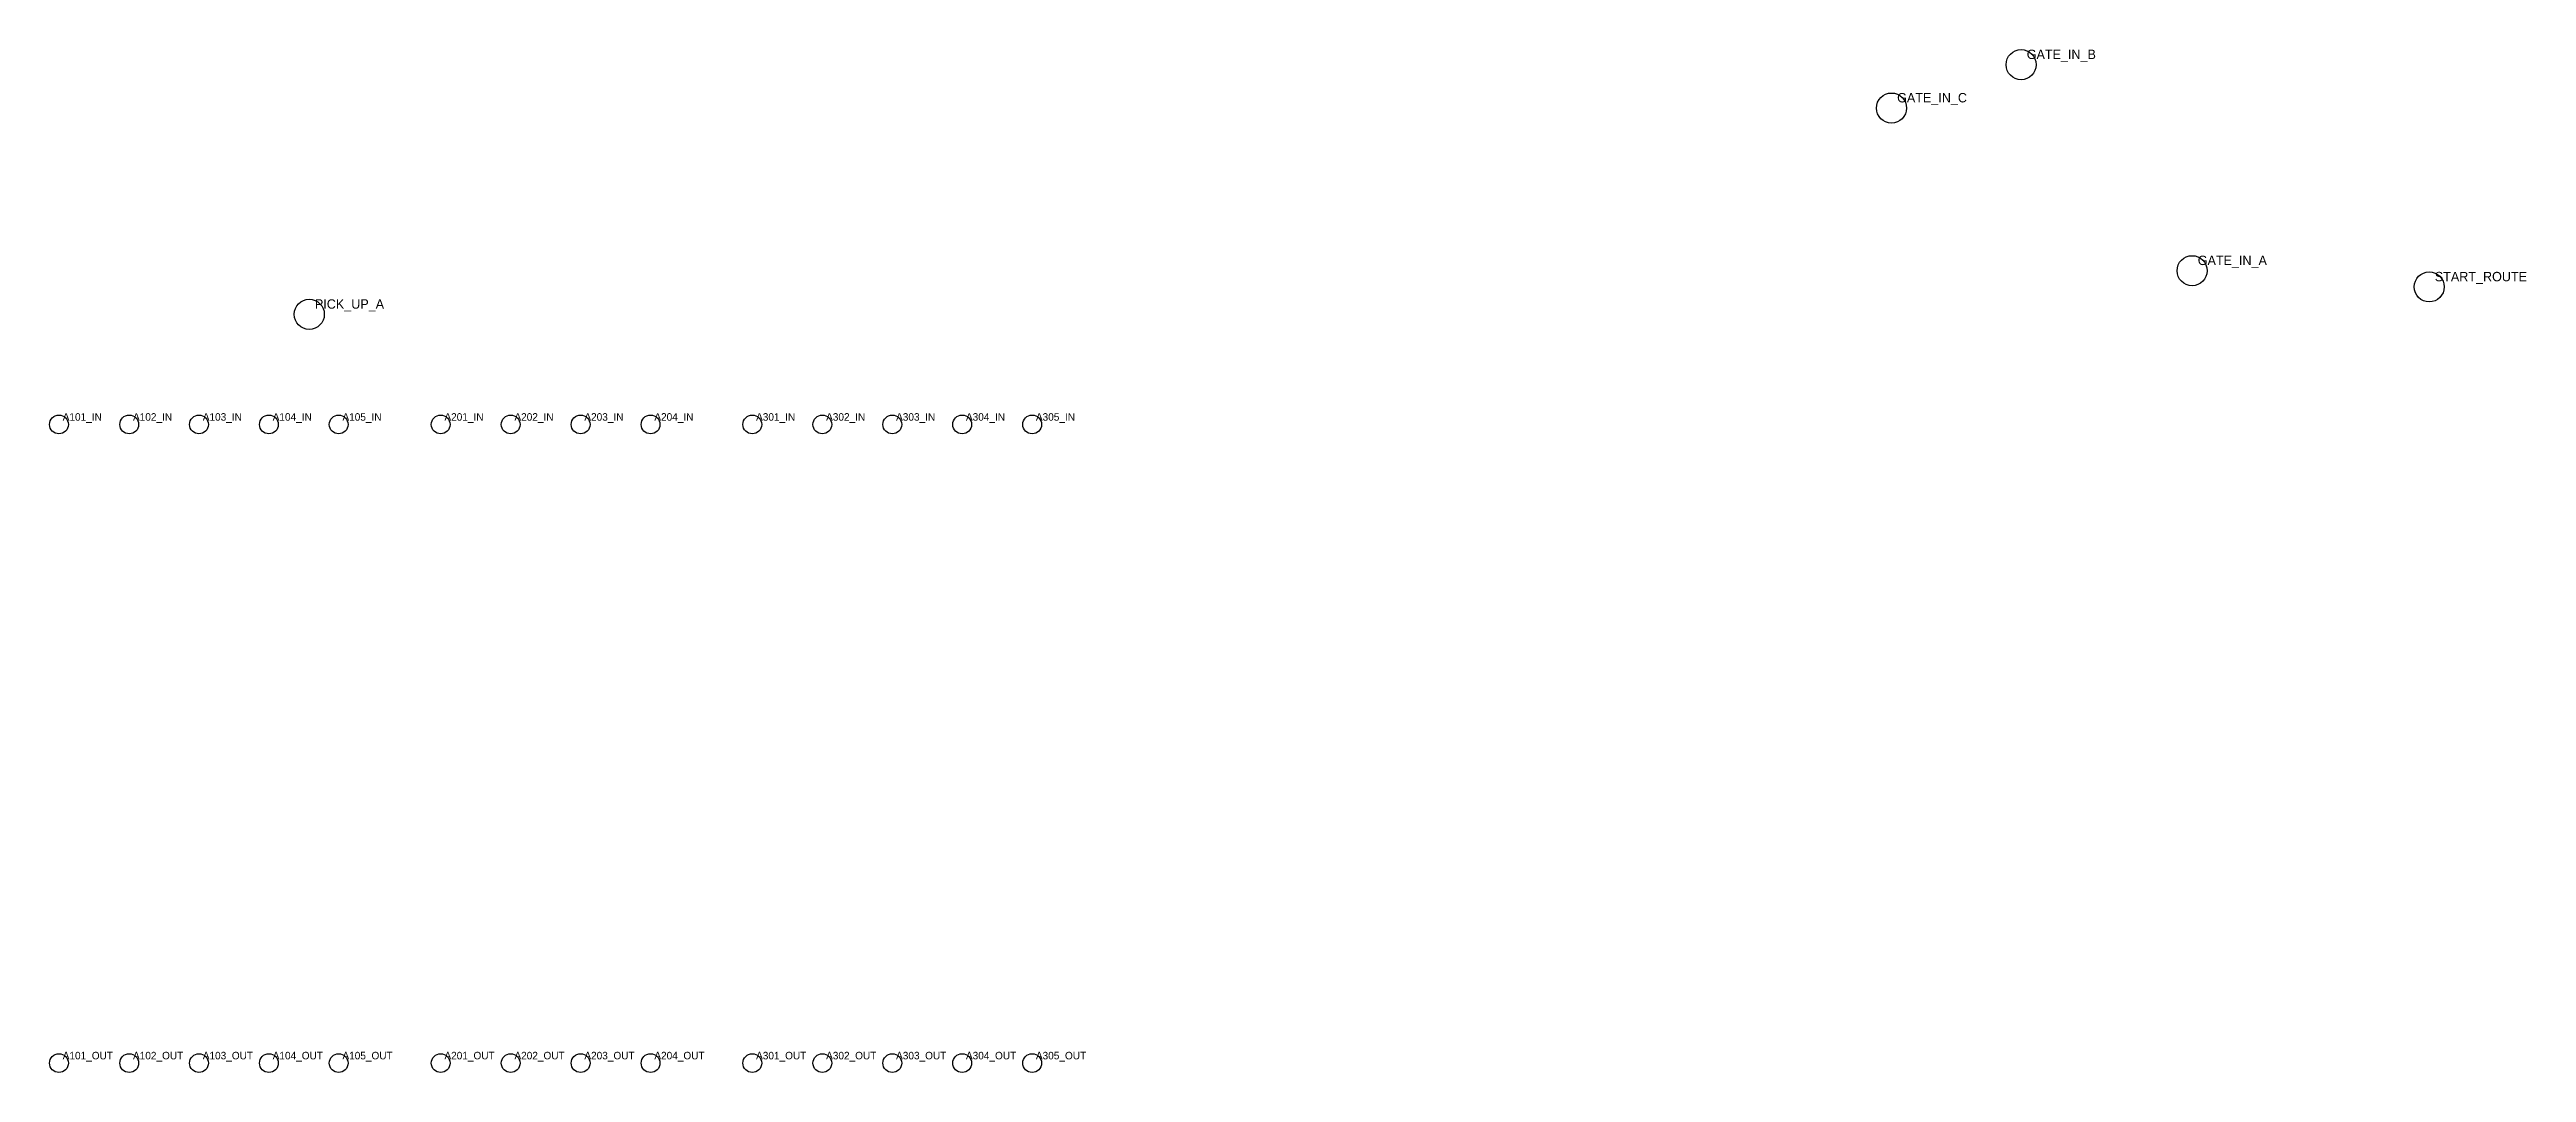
# Model space of a CAD drawing. Extents: x -810 to 508, y -759 to 720.
# Drawn here: x -810 to 508, y 175 to 720 of the extents above; entities that cross this region are included whole.
import ezdxf

# ---------------------------------------------------------------- set-up
doc = ezdxf.new("R2010")
doc.units = 0

msp = doc.modelspace()

# ---------------------------------------------------------------- texts
at = {"color": 6}
for s, p in [('GATE_IN_B', (242.02, 714.53)), ('GATE_IN_C', (173.06, 691.44)), ('GATE_IN_A', (333, 604.85)), ('START_ROUTE', (459.12, 596.21)), ('PICK_UP_A', (-668.68, 581.62))]:
    msp.add_text(s, height=5, dxfattribs=at).set_placement(p)
at = {"color": 2}
for s, p in [('A101_IN', (-802.86, 522)), ('A102_IN', (-765.46, 522)), ('A103_IN', (-728.35, 522)), ('A104_IN', (-691.15, 522)), ('A105_IN', (-654.04, 522)), ('A201_IN', (-599.78, 522)), ('A202_IN', (-562.54, 522)), ('A203_IN', (-525.33, 522)), ('A204_IN', (-488.11, 522)), ('A301_IN', (-433.98, 522)), ('A302_IN', (-396.73, 522)), ('A303_IN', (-359.5, 522)), ('A304_IN', (-322.34, 522)), ('A305_IN', (-285.12, 522))]:
    msp.add_text(s, height=4, dxfattribs=at).set_placement(p)
at = {"color": 5}
for s, p in [('A101_OUT', (-802.86, 182)), ('A102_OUT', (-765.46, 182)), ('A103_OUT', (-728.35, 182)), ('A104_OUT', (-691.15, 182)), ('A105_OUT', (-654.04, 182)), ('A201_OUT', (-599.78, 182)), ('A202_OUT', (-562.54, 182)), ('A203_OUT', (-525.33, 182)), ('A204_OUT', (-488.11, 182)), ('A301_OUT', (-433.98, 182)), ('A302_OUT', (-396.73, 182)), ('A303_OUT', (-359.5, 182)), ('A304_OUT', (-322.34, 182)), ('A305_OUT', (-285.12, 182))]:
    msp.add_text(s, height=4, dxfattribs=at).set_placement(p)

# ---------------------------------------------------------------- linework, layer by layer
at = {"color": 6}
for centre in [(239.02, 711.53), (170.06, 688.44), (330, 601.85), (456.12, 593.21), (-671.68, 578.62)]:
    msp.add_circle(centre, 8, dxfattribs=at)
at = {"color": 2}
for centre in [(-804.86, 520), (-767.46, 520), (-730.35, 520), (-693.15, 520), (-656.04, 520), (-601.78, 520), (-564.54, 520), (-527.33, 520), (-490.11, 520), (-435.98, 520), (-398.73, 520), (-361.5, 520), (-324.34, 520), (-287.12, 520)]:
    msp.add_circle(centre, 5, dxfattribs=at)
at = {"color": 5}
for centre in [(-804.86, 180), (-767.46, 180), (-730.35, 180), (-693.15, 180), (-656.04, 180), (-601.78, 180), (-564.54, 180), (-527.33, 180), (-490.11, 180), (-435.98, 180), (-398.73, 180), (-361.5, 180), (-324.34, 180), (-287.12, 180)]:
    msp.add_circle(centre, 5, dxfattribs=at)

msp.set_redraw_order([(e.dxf.handle, doc.entitydb.next_handle()) for e in msp.query("TEXT MTEXT ATTDEF DIMENSION ARC_DIMENSION")])  # texts and dimensions are drawn at this point

doc.saveas('drawing.dxf')
